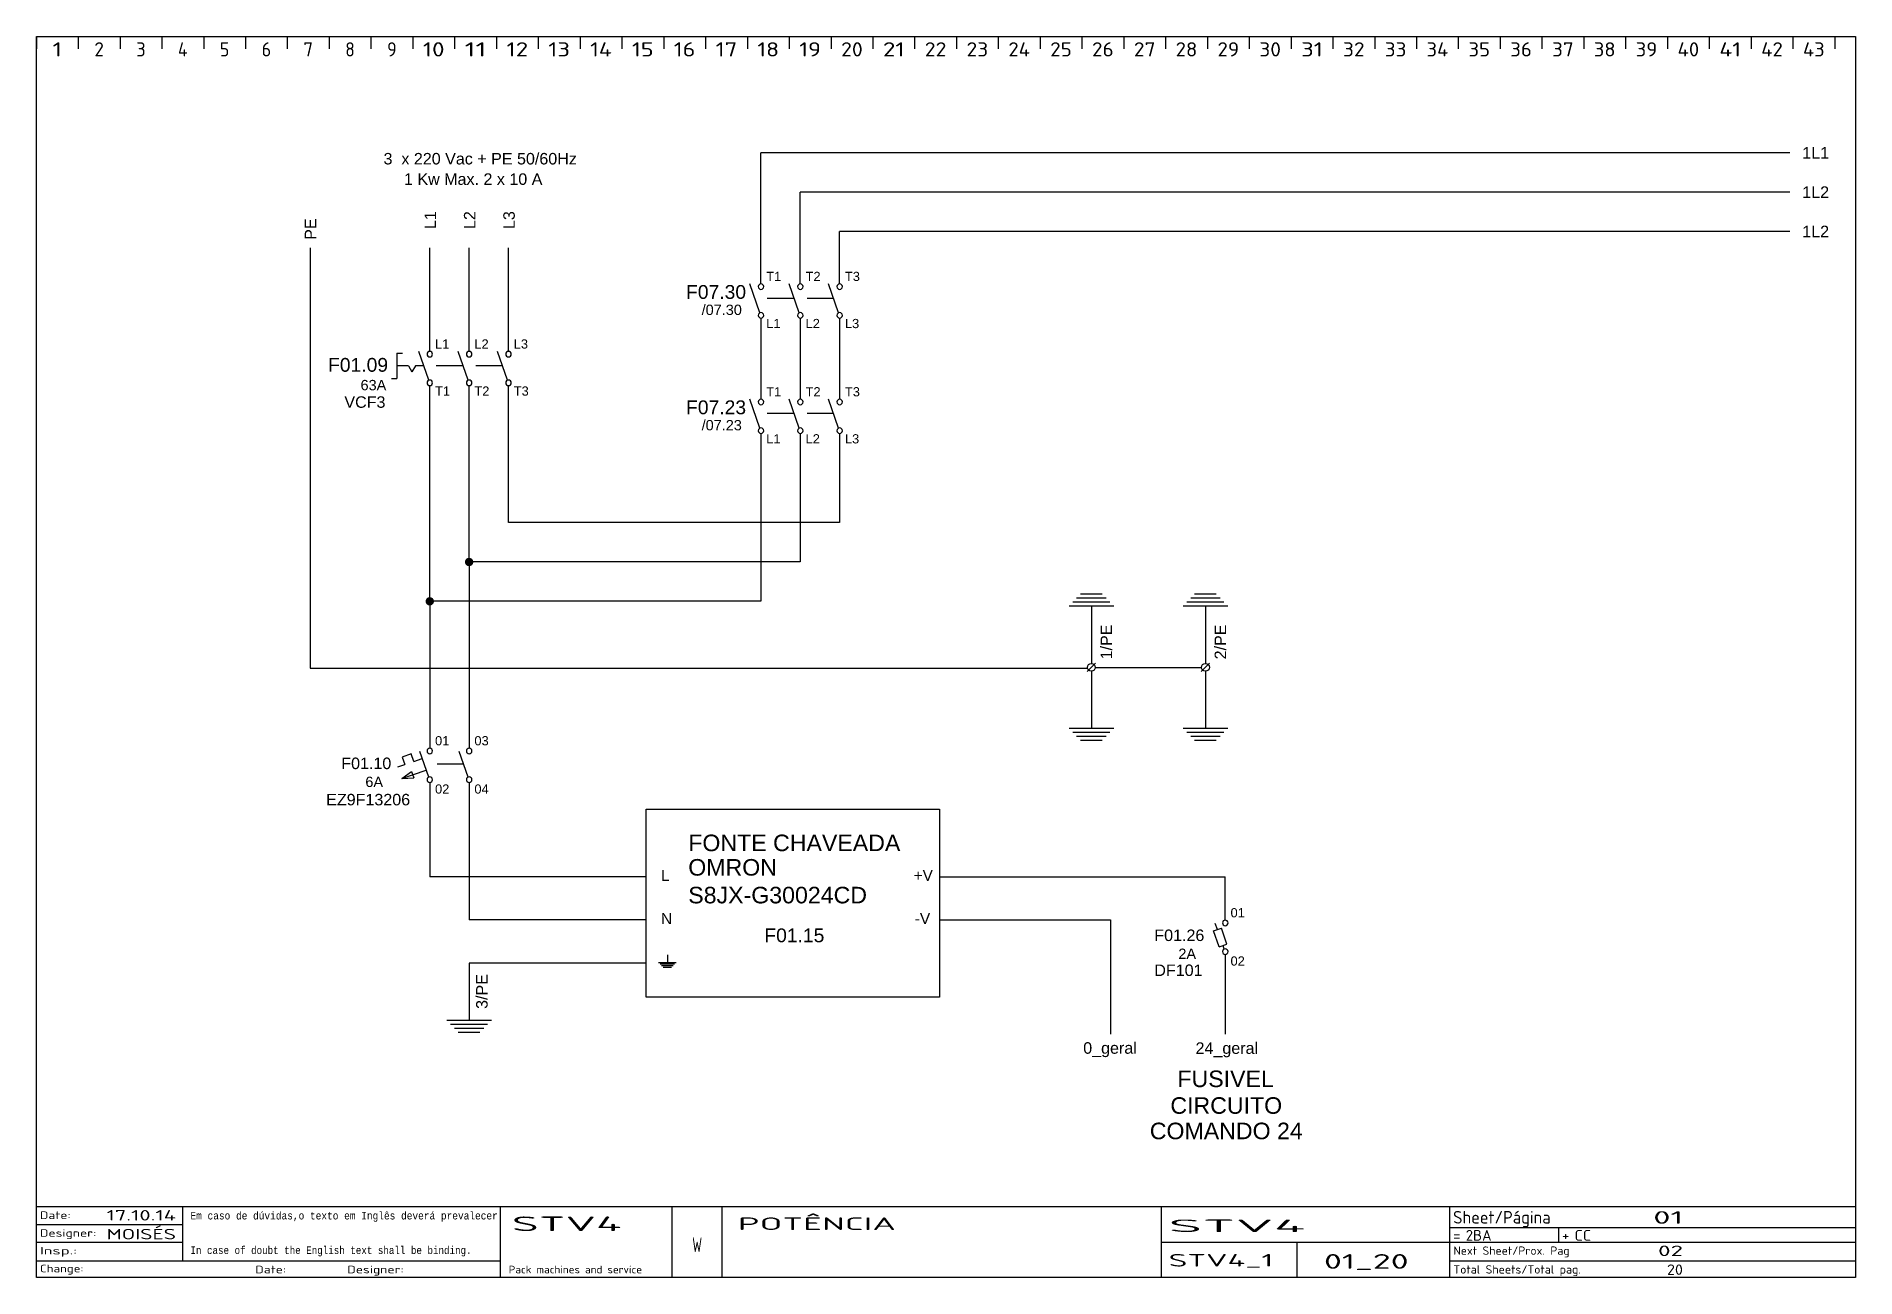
# Model space of a CAD drawing. Header units: millimetres. Extents: x 750 to 2990, y -243 to 998.
# Drawn here: x 753.6 to 1188.6, y 701.1 to 998.1 of the extents above; entities that cross this region are included whole.
import ezdxf
from ezdxf.enums import TextEntityAlignment as Align

# ---------------------------------------------------------------- set-up
doc = ezdxf.new("R2010")
doc.units = ezdxf.units.MM
doc.linetypes.add('DASHED2', pattern=[9.525, 6.35, -3.175])
doc.linetypes.add('SOLID', pattern=[0])
for name, color, linetype in [('1', 3, 'Continuous'), ('3', 1, 'Continuous'), ('4', 6, 'DASHED2'), ('6', 7, 'Continuous')]:
    doc.layers.add(name, color=color, linetype=linetype)
doc.styles.add('MOJÚLU', font='arial.ttf')
doc.styles.add('MONOTXT', font='monotxt')
doc.styles.get("Standard").update_dxf_attribs({"font": 'ISOCP.SHX'})

msp = doc.modelspace()

# ---------------------------------------------------------------- texts
at = {"layer": '6', "style": 'MOJÚLU'}
for s, height, p in [('3  x 220 Vac + PE 50/60Hz', 2.75, (836.57, 967.48)), ('1L1', 2.75, (1175.81, 968.89)), ('1 Kw Max. 2 x 10 A', 2.75, (841.47, 962.6)), ('1L2', 2.75, (1175.81, 959.48)), ('1L2', 2.75, (1175.81, 950.07)), ('T1', 2.2, (928.08, 939.59)), ('T2', 2.2, (937.49, 939.59)), ('T3', 2.2, (946.9, 939.59)), ('F07.30', 3.3, (908.91, 935.32)), ('/07.30', 2.475, (912.64, 931.46)), ('L1', 2.2, (928.08, 928.32)), ('L2', 2.2, (937.49, 928.32)), ('L3', 2.2, (946.9, 928.32)), ('L1', 2.2, (848.89, 923.43)), ('L2', 2.2, (858.3, 923.43)), ('L3', 2.2, (867.71, 923.43)), ('F01.09', 3.3, (823.31, 917.88)), ('63A', 2.475, (831.08, 913.45)), ('T1', 2.2, (848.89, 912.17)), ('T2', 2.2, (858.3, 912.17)), ('T3', 2.2, (867.71, 912.17)), ('T1', 2.2, (928.08, 911.99)), ('T2', 2.2, (937.49, 911.99)), ('T3', 2.2, (946.9, 911.99)), ('VCF3', 2.75, (827.21, 909.25)), ('F07.23', 3.3, (908.91, 907.72)), ('/07.23', 2.475, (912.64, 903.86)), ('L1', 2.2, (928.08, 900.73)), ('L2', 2.2, (937.49, 900.73)), ('L3', 2.2, (946.9, 900.73)), ('01', 2.2, (848.89, 828.49)), ('03', 2.2, (858.3, 828.49)), ('F01.10', 2.75, (826.47, 822.81)), ('6A', 2.475, (832.23, 818.52)), ('02', 2.2, (848.89, 816.94)), ('04', 2.2, (858.3, 816.94)), ('EZ9F13206', 2.75, (822.86, 814.13)), ('FONTE CHAVEADA', 3.96, (909.44, 803.17)), ('OMRON', 3.96, (909.44, 797.32)), ('L', 2.64, (902.91, 796.05)), ('+V', 2.64, (963.32, 796.05)), ('S8JX-G30024CD', 3.96, (909.44, 790.68)), ('N', 2.64, (902.91, 785.72)), ('-V', 2.64, (963.6, 785.72)), ('01', 2.2, (1039.1, 787.34)), ('F01.15', 3.3, (927.63, 781.38)), ('F01.26', 2.75, (1020.88, 781.67)), ('2A', 2.475, (1026.63, 777.38)), ('DF101', 2.75, (1020.88, 773.3)), ('02', 2.2, (1039.1, 775.79)), ('0_geral', 2.75, (1003.88, 754.7)), ('24_geral', 2.75, (1030.74, 754.67))]:
    msp.add_text(s, height=height, dxfattribs=at).set_placement(p)
for s, p in [('PE', (820.49, 949.45)), ('L1', (849.14, 952.03)), ('L2', (858.55, 952.03)), ('L3', (867.96, 952.03)), ('1/PE', (1010.78, 849.07)), ('2/PE', (1038.05, 849.07)), ('3/PE', (861.46, 765.43))]:
    msp.add_text(s, height=2.75, rotation=90, dxfattribs=at).set_placement(p)
for s, p in [('FUSIVEL', (1037.93, 746.72)), ('CIRCUITO', (1038.08, 740.33)), ('COMANDO 24', (1038.08, 734.25))]:
    msp.add_text(s, height=3.96, dxfattribs=at).set_placement(p, align=Align.CENTER)

# ---------------------------------------------------------------- blocks, each defined once
blk = doc.blocks.new('a4 legenda')
at = {"color": 1, "linetype": 'SOLID'}
for p, q in [((-435, 0), (-435, 297)), ((-435, 297), (-435, 294.03)), ((-435, 297), (0, 297)), ((-425, 297), (-425, 294.03)), ((-415, 297), (-415, 294.03)), ((-405, 297), (-405, 294.03)), ((-395, 297), (-395, 294.03)), ((-385, 297), (-385, 294.03)), ((-375, 297), (-375, 294.03)), ((-365, 297), (-365, 294.03)), ((-355, 297), (-355, 294.03)), ((-345, 297), (-345, 294.03)), ((-335, 297), (-335, 294.03)), ((-325, 297), (-325, 294.03)), ((-315, 297), (-315, 294.03)), ((-305, 297), (-305, 294.03)), ((-295, 297), (-295, 294.03)), ((-285, 297), (-285, 294.03)), ((-275, 297), (-275, 294.03)), ((-265, 297), (-265, 294.03)), ((-255, 297), (-255, 294.03)), ((-245, 297), (-245, 294.03)), ((-235, 297), (-235, 294.03)), ((-225, 297), (-225, 294.03)), ((-215, 297), (-215, 294.03)), ((-205, 297), (-205, 294.03)), ((-195, 297), (-195, 294.03)), ((-185, 297), (-185, 294.03)), ((-175, 297), (-175, 294.03)), ((-165, 297), (-165, 294.03)), ((-155, 297), (-155, 294.03)), ((-145, 297), (-145, 294.03)), ((-135, 297), (-135, 294.03)), ((-125, 297), (-125, 294.03)), ((-115, 297), (-115, 294.03)), ((-105, 297), (-105, 294.03)), ((-95, 297), (-95, 294.03)), ((-85, 297), (-85, 294.03)), ((-75, 297), (-75, 294.03)), ((-65, 297), (-65, 294.03)), ((-55, 297), (-55, 294.03)), ((-45, 297), (-45, 294.03)), ((-35, 297), (-35, 294.03)), ((-25, 297), (-25, 294.03)), ((-15, 297), (-15, 294.03)), ((-5, 297), (-5, 294.03)), ((0, 297), (0, 0)), ((-435, 17), (0, 17)), ((-400, 4), (-400, 17)), ((-324, 0), (-324, 17)), ((-283, 0), (-283, 17)), ((-271, 0), (-271, 17)), ((-166, 0), (-166, 17)), ((-97, 0), (-97, 17)), ((-435, 12.75), (-400, 12.75)), ((-97, 12), (0, 12)), ((-71, 8.5), (-71, 12)), ((-435, 8.5), (-400, 8.5)), ((-165.8, 8.5), (0, 8.5)), ((-133.5, 0), (-133.5, 8.5)), ((-435, 4), (-324, 4)), ((0, 0), (-435, 0)), ((-97, 4), (0, 4))]:
    blk.add_line(p, q, dxfattribs=at)
for s, width, p, p2 in [('1', 1.933331, (-431.1484, 292.19), (-428.8516, 292.19)), ('2', 1.109181, (-421.1484, 292.19), (-418.8516, 292.19)), ('3', 1.144135, (-411.1484, 292.19), (-408.8516, 292.19)), ('4', 1.041024, (-401.1484, 292.19), (-398.8516, 292.19)), ('5', 1.144135, (-391.1484, 292.19), (-388.8516, 292.19)), ('6', 1.128517, (-381.1484, 292.19), (-378.8516, 292.19)), ('7', 1.230301, (-371.1484, 292.19), (-368.8516, 292.19)), ('8', 1.230301, (-361.1484, 292.19), (-358.8516, 292.19)), ('9', 1.088599, (-351.1484, 292.19), (-348.8516, 292.19)), ('10', 1.454463, (-342.5938, 292.19), (-337.4062, 292.19)), ('11', 1.798176, (-332.594, 292.19), (-327.406, 292.19)), ('12', 1.376908, (-322.594, 292.19), (-317.406, 292.19)), ('13', 1.400421, (-312.594, 292.19), (-307.406, 292.19)), ('14', 1.329086, (-302.594, 292.19), (-297.406, 292.19)), ('15', 1.400421, (-292.594, 292.19), (-287.406, 292.19)), ('16', 1.389997, (-282.594, 292.19), (-277.406, 292.19)), ('17', 1.455666, (-272.594, 292.19), (-267.406, 292.19)), ('18', 1.455666, (-262.594, 292.19), (-257.406, 292.19)), ('19', 1.362748, (-252.594, 292.19), (-247.406, 292.19)), ('20', 1.22199, (-242.594, 292.19), (-237.406, 292.19)), ('21', 1.455666, (-232.594, 292.19), (-227.406, 292.19)), ('22', 1.166703, (-222.594, 292.19), (-217.406, 292.19)), ('23', 1.18354, (-212.594, 292.19), (-207.406, 292.19)), ('24', 1.132185, (-202.594, 292.19), (-197.406, 292.19)), ('25', 1.18354, (-192.594, 292.19), (-187.406, 292.19)), ('26', 1.176086, (-182.594, 292.19), (-177.406, 292.19)), ('27', 1.222759, (-172.594, 292.19), (-167.406, 292.19)), ('28', 1.222759, (-162.594, 292.19), (-157.406, 292.19)), ('29', 1.15652, (-152.594, 292.19), (-147.406, 292.19)), ('30', 1.22199, (-142.594, 292.19), (-137.406, 292.19)), ('31', 1.455666, (-132.594, 292.19), (-127.406, 292.19)), ('32', 1.166703, (-122.594, 292.19), (-117.406, 292.19)), ('33', 1.18354, (-112.594, 292.19), (-107.406, 292.19)), ('34', 1.132185, (-102.594, 292.19), (-97.406, 292.19)), ('35', 1.18354, (-92.594, 292.19), (-87.406, 292.19)), ('36', 1.176086, (-82.594, 292.19), (-77.406, 292.19)), ('37', 1.222759, (-72.594, 292.19), (-67.406, 292.19)), ('38', 1.222759, (-62.594, 292.19), (-57.406, 292.19)), ('39', 1.15652, (-52.594, 292.19), (-47.406, 292.19)), ('40', 1.131525, (-42.594, 292.19), (-37.406, 292.19)), ('41', 1.329086, (-32.594, 292.19), (-27.406, 292.19)), ('42', 1.083961, (-22.594, 292.19), (-17.406, 292.19)), ('43', 1.098481, (-12.594, 292.19), (-7.406, 292.19))]:
    blk.add_text(s, height=3.39429, dxfattribs=dict(at, width=width)).set_placement(p, p2, align=Align.FIT)
for tag, height, width, p, p2 in [('(142) ', 1.8, 1.384181, (-434.15225, 14.04), (-426.80225, 14.04)), ('(135) Drawn Date', 2.5, 1.427604, (-418.2115, 13.6667), (-401.6156, 13.6667)), ('(133) Page Descr. 1', 3, 1.16129, (-267.254, 11.4), (-229.454, 11.4)), ('(117) Project ', 3, 1.11732, (-164.254, 10.9), (-131.564, 10.9)), ('(127) ', 3, 0.973466, (-96.247, 12.9416), (-72.924, 12.9416)), ('(130) Current Project Page', 3, 1.220513, (-48.386, 12.9), (-41.246, 12.9)), ('(141) ', 1.8, 1.399341, (-434.15225, 9.78), (-420.6703, 9.78)), ('(134) Drawn by', 2.5, 1.52606, (-418.2115, 9.16667), (-401.6156, 9.16667)), ('(132) Project Descr. 4', 3.5, 0.71218, (-278.184, 6.13333), (-275.816, 6.13333)), ('(126) Page Descr. 2', 2.5, 1.274498, (-267.211, 7.16667), (-235.711, 7.16667)), ('(121) ', 2.6, 1.23007, (-96.22, 8.81333), (-94.461, 8.81333)), ('(120) Installation Name', 2.6, 1.057778, (-93.22, 8.81333), (-87.032, 8.81333)), ('(123) ', 2.6, 1.23007, (-70.22, 8.81333), (-68.461, 8.81333)), ('(122) Location Name', 2.6, 1.222769, (-67.22, 8.81333), (-63.246, 8.81333)), ('(140) ', 1.8, 1.730061, (-434.15225, 5.54), (-425.26925, 5.54)), ('(116) Project Description', 3, 1.134799, (-164.254, 2.65), (-139.229, 2.65)), ('(118) Drawing Number', 3.5, 1.218286, (-127.127, 2.13333), (-106.873, 2.13333)), ('(128) ', 2, 1.069362, (-96.165, 5.46104), (-68.391, 5.46104)), ('(131) Current Project Page', 2.5, 1.220513, (-47.239, 5.16667), (-41.289, 5.16667)), ('(139) ', 1.8, 1.330262, (-434.15225, 1.28), (-423.7363, 1.28)), ('(136) ', 1.8, 1.384162, (-382.6522, 1.04), (-375.3023, 1.04)), ('(137) ', 1.8, 1.399336, (-360.6522, 1.04), (-347.1703, 1.04)), ('(138) ', 1.8, 1.477527, (-322.052, 1.04), (-290.174, 1.04)), ('(119) ', 2, 1.061557, (-96.165, 0.96104), (-65.693, 0.96104)), ('(129) Number of pages in installation', 2.5, 1.16636, (-45.109, 0.66667), (-41.289, 0.66667))]:
    blk.add_attdef(tag, text='', height=height, dxfattribs=dict(at, width=width)).set_placement(p, p2, align=Align.FIT)
at = {"color": 1, "linetype": 'SOLID', "style": 'MONOTXT'}
for tag, width, p, p2 in [('(114) ', 0.760706, (-398.1522, 13.92), (-324.668, 13.92)), ('(115) ', 0.74678, (-398.1522, 5.65), (-330.942, 5.65))]:
    blk.add_attdef(tag, text='', height=1.8, dxfattribs=dict(at, width=width)).set_placement(p, p2, align=Align.FIT)
at = {"color": 2, "linetype": 'SOLID'}
for tag, width, p, p2 in [('(124) ', 1.179528, (-321.296, 11.1333), (-295.081, 11.1333)), ('(125) ', 1.189122, (-321.296, 5.18333), (-304.024, 5.18333))]:
    blk.add_attdef(tag, text='', height=3.5, dxfattribs=dict(at, width=width)).set_placement(p, p2, align=Align.FIT)

# ---------------------------------------------------------------- linework, layer by layer
for p, q in [((1037.84, 786.66), (1037.84, 797.04)), ((1010.37, 786.71), (1010.37, 759.36)), ((1037.84, 778.47), (1037.84, 759.36))]:
    msp.add_line(p, q)
at = {"layer": '1'}
for p, q in [((926.58, 931.98), (924.18, 938.9)), ((935.99, 931.98), (933.59, 938.9)), ((945.4, 931.98), (943, 938.9)), ((839.79, 922.32), (841.1, 922.32)), ((839.79, 922.32), (839.79, 916.25)), ((847.39, 915.83), (844.99, 922.75)), ((856.79, 915.83), (854.4, 922.75)), ((866.2, 915.83), (863.81, 922.75)), ((842.56, 919.29), (843.38, 917.85)), ((844.19, 919.29), (843.38, 917.85)), ((838.47, 916.25), (839.79, 916.25)), ((926.58, 904.39), (924.18, 911.31)), ((935.99, 904.39), (933.59, 911.31)), ((945.4, 904.39), (943, 911.31)), ((847.39, 820.88), (845.25, 827.05)), ((856.79, 820.88), (854.66, 827.05)), ((1035.02, 784.12), (1036.91, 784.77)), ((1036.36, 780.25), (1035.02, 784.12)), ((1035.97, 784.44), (1035.46, 785.9)), ((1035.97, 784.44), (1035.46, 785.9)), ((1038.25, 780.91), (1036.91, 784.77)), ((1036.36, 780.25), (1038.25, 780.91)), ((1037.6, 779.74), (1037.31, 780.58)), ((1037.6, 779.74), (1037.31, 780.58))]:
    msp.add_line(p, q, dxfattribs=at)
at = {"layer": '3'}
for p, q in [((1006.82, 848.15), (1004.83, 846.16)), ((1034.09, 848.15), (1032.1, 846.16))]:
    msp.add_line(p, q, dxfattribs=at)
for centre in [(1005.83, 847.15), (1033.1, 847.15)]:
    msp.add_circle(centre, 0.937, dxfattribs=at)
at = {"layer": '4'}
for p, q in [((944.2, 935.44), (925.38, 935.44)), ((842.56, 919.29), (839.79, 919.29)), ((865, 919.29), (844.19, 919.29)), ((944.2, 907.85), (925.38, 907.85)), ((855.73, 823.96), (846.32, 823.96))]:
    msp.add_line(p, q, dxfattribs=at)
at = {"layer": '6'}
for p, q in [((1172.82, 970.22), (926.82, 970.22)), ((926.82, 938.9), (926.82, 970.22)), ((1172.82, 960.81), (936.23, 960.81)), ((936.23, 938.9), (936.23, 960.81)), ((1172.82, 951.41), (945.64, 951.41)), ((945.64, 938.9), (945.64, 951.41)), ((847.63, 922.75), (847.63, 947.54)), ((857.04, 922.75), (857.04, 947.54)), ((866.45, 922.75), (866.45, 947.54)), ((926.82, 930.71), (926.82, 911.31)), ((936.23, 930.71), (936.23, 911.31)), ((945.64, 930.71), (945.64, 911.31)), ((847.63, 862.95), (847.63, 914.56)), ((857.04, 872.36), (857.04, 914.56)), ((866.45, 881.77), (866.45, 914.56)), ((926.82, 903.12), (926.82, 862.95)), ((936.23, 903.12), (936.23, 872.36)), ((945.64, 903.12), (945.64, 881.77)), ((945.64, 881.77), (866.45, 881.77)), ((857.04, 872.36), (857.04, 827.8)), ((936.23, 872.36), (857.04, 872.36)), ((847.63, 862.95), (847.63, 827.8)), ((926.82, 862.95), (847.63, 862.95)), ((847.63, 819.61), (847.63, 797.04)), ((857.04, 819.61), (857.04, 786.71)), ((899.41, 797.04), (847.63, 797.04)), ((862.52, 797.04), (857.05, 797.04)), ((969.55, 797.04), (1037.84, 797.04)), ((899.41, 786.71), (857.04, 786.71)), ((969.55, 786.71), (1010.37, 786.71)), ((899.41, 776.39), (857.04, 776.39))]:
    msp.add_line(p, q, dxfattribs=at)
at = {"layer": '6', "color": 0}
for p, q in [((819.02, 947.54), (819.02, 846.98)), ((1011.16, 861.8), (1000.49, 861.8)), ((1010.25, 862.75), (1001.4, 862.75)), ((1009.34, 863.71), (1002.31, 863.71)), ((1008.43, 864.66), (1003.22, 864.66)), ((1005.83, 861.8), (1005.83, 848.09)), ((1038.43, 861.8), (1027.76, 861.8)), ((1037.52, 862.75), (1028.67, 862.75)), ((1036.61, 863.71), (1029.58, 863.71)), ((1035.7, 864.66), (1030.49, 864.66)), ((1033.1, 861.8), (1033.1, 848.09)), ((819.02, 846.98), (1004.9, 846.98)), ((1005.83, 846.22), (1005.83, 832.51)), ((1006.76, 847.15), (1032.16, 847.15)), ((1033.1, 846.22), (1033.1, 832.51)), ((1011.16, 832.51), (1000.49, 832.51)), ((1010.25, 831.55), (1001.4, 831.55)), ((1038.43, 832.51), (1027.76, 832.51)), ((1037.52, 831.55), (1028.67, 831.55)), ((1009.34, 830.6), (1002.31, 830.6)), ((1008.43, 829.65), (1003.22, 829.65)), ((1036.61, 830.6), (1029.58, 830.6)), ((1035.7, 829.65), (1030.49, 829.65)), ((840.91, 820.55), (843.29, 822.25)), ((843.29, 822.25), (843.83, 820.68)), ((840.91, 820.55), (843.83, 820.68)), ((857.04, 776.39), (857.04, 762.68)), ((906.52, 776.48), (902.36, 776.48)), ((906.16, 776.11), (902.71, 776.11)), ((905.81, 775.73), (903.07, 775.73)), ((905.45, 775.36), (903.42, 775.36)), ((904.44, 778.35), (904.44, 776.48)), ((862.37, 762.68), (851.7, 762.68)), ((861.46, 761.72), (852.61, 761.72)), ((860.55, 760.77), (853.52, 760.77)), ((859.64, 759.82), (854.43, 759.82))]:
    msp.add_line(p, q, dxfattribs=at)
at = {"layer": '6', "extrusion": (-4.00644e-17, 1.15721e-16, -1)}
msp.add_line((839.96, 823.31), (841.65, 823.9), dxfattribs=at)
at = {"layer": '6', "extrusion": (4.00644e-17, -1.15721e-16, -1)}
for p, q in [((840.91, 820.55), (846.8, 822.58)), ((843.85, 824.66), (845.84, 825.35))]:
    msp.add_line(p, q, dxfattribs=at)
at = {"layer": '6', "color": 0, "extrusion": (-4.00644e-17, 1.15721e-16, -1)}
for p, q in [((843.22, 826.46), (841.02, 825.7)), ((841.02, 825.7), (841.65, 823.9)), ((843.85, 824.66), (843.22, 826.46))]:
    msp.add_line(p, q, dxfattribs=at)
at = {"layer": '6'}
for points, const_width in [([(856.54, 872.36, 1), (857.54, 872.36, 1)], 1), ([(857.04, 872.36, 1), (857.54, 872.36, 1)], 0.5), ([(847.13, 862.95, 1), (848.13, 862.95, 1)], 1), ([(847.63, 862.95, 1), (848.13, 862.95, 1)], 0.5)]:
    msp.add_lwpolyline(points, format="xyb", close=True, dxfattribs=dict(at, const_width=const_width))
at = {"layer": '6', "color": 0}
msp.add_lwpolyline([(969.55, 813.23), (969.55, 768.27), (899.41, 768.27), (899.41, 813.23)], close=True, dxfattribs=at)
at = {"layer": '6'}
for centre, start, end in [((926.82, 938.24), 90.0001, 180), ((926.82, 938.24), 180, 269.9999), ((926.82, 938.24), 0, 89.9999), ((926.82, 938.24), 270.0001, 0), ((936.23, 938.24), 90.0001, 180), ((936.23, 938.24), 180, 269.9999), ((936.23, 938.24), 0, 89.9999), ((936.23, 938.24), 270.0001, 0), ((945.64, 938.24), 90.0001, 180), ((945.64, 938.24), 180, 269.9999), ((945.64, 938.24), 0, 89.9999), ((945.64, 938.24), 270.0001, 0), ((926.82, 931.37), 90.0001, 180), ((926.82, 931.37), 180, 269.9999), ((926.82, 931.37), 0, 89.9999), ((926.82, 931.37), 270.0001, 0), ((936.23, 931.37), 90.0001, 180), ((936.23, 931.37), 180, 269.9999), ((936.23, 931.37), 0, 89.9999), ((936.23, 931.37), 270.0001, 0), ((945.64, 931.37), 90.0001, 180), ((945.64, 931.37), 180, 269.9999), ((945.64, 931.37), 0, 89.9999), ((945.64, 931.37), 270.0001, 0), ((847.63, 922.09), 90.0001, 180), ((847.63, 922.09), 0, 89.9999), ((857.04, 922.09), 90.0001, 180), ((857.04, 922.09), 0, 89.9999), ((866.45, 922.09), 90.0001, 180), ((866.45, 922.09), 0, 89.9999), ((847.63, 922.09), 180, 269.9999), ((847.63, 922.09), 270.0001, 0), ((857.04, 922.09), 180, 269.9999), ((857.04, 922.09), 270.0001, 0), ((866.45, 922.09), 180, 269.9999), ((866.45, 922.09), 270.0001, 0), ((847.63, 915.22), 90.0001, 180), ((847.63, 915.22), 180, 269.9999), ((847.63, 915.22), 0, 89.9999), ((847.63, 915.22), 270.0001, 0), ((857.04, 915.22), 90.0001, 180), ((857.04, 915.22), 180, 269.9999), ((857.04, 915.22), 0, 89.9999), ((857.04, 915.22), 270.0001, 0), ((866.45, 915.22), 90.0001, 180), ((866.45, 915.22), 180, 269.9999), ((866.45, 915.22), 0, 89.9999), ((866.45, 915.22), 270.0001, 0), ((926.82, 910.65), 90, 89.9999), ((936.23, 910.65), 90, 89.9999), ((945.64, 910.65), 90, 89.9999), ((926.82, 903.78), 90, 89.9999), ((936.23, 903.78), 90, 89.9999), ((945.64, 903.78), 90, 89.9999), ((847.63, 827.14), 90.0001, 180), ((847.63, 827.14), 180, 269.9999), ((847.63, 827.14), 0, 89.9999), ((847.63, 827.14), 270.0001, 0), ((857.04, 827.14), 90.0001, 180), ((857.04, 827.14), 180, 269.9999), ((857.04, 827.14), 0, 89.9999), ((857.04, 827.14), 270.0001, 0), ((847.63, 820.27), 90.0001, 180), ((847.63, 820.27), 180, 269.9999), ((847.63, 820.27), 0, 89.9999), ((847.63, 820.27), 270.0001, 0), ((857.04, 820.27), 90.0001, 180), ((857.04, 820.27), 180, 269.9999), ((857.04, 820.27), 0, 89.9999), ((857.04, 820.27), 270.0001, 0), ((1037.84, 786), 90.0001, 180), ((1037.84, 786), 180, 269.9999), ((1037.84, 786), 0, 89.9999), ((1037.84, 786), 270.0001, 0), ((1037.84, 779.13), 90.0001, 180), ((1037.84, 779.13), 180, 269.9999), ((1037.84, 779.13), 0, 89.9999), ((1037.84, 779.13), 270.0001, 0)]:
    msp.add_arc(centre, 0.66, start, end, dxfattribs=at)
at = {"layer": '6', "color": 0}
msp.add_solid([(840.91, 820.55), (843.29, 822.25), (843.83, 820.68), (840.91, 820.55)], dxfattribs=at)

# ---------------------------------------------------------------- block references
ref = msp.add_blockref('a4 legenda', (1188.57, 701.13))
ref.add_attrib('(142) ', 'Date:', dxfattribs={"color": 1, "linetype": 'SOLID', "height": 1.8, "width": 1.384181}).set_placement((754.41, 715.17), (761.76, 715.17), align=Align.FIT)
ref.add_attrib('(141) ', 'Designer:', dxfattribs={"color": 1, "linetype": 'SOLID', "height": 1.8, "width": 1.399341}).set_placement((754.41, 710.91), (767.9, 710.91), align=Align.FIT)
ref.add_attrib('(140) ', 'Insp.:', dxfattribs={"color": 1, "linetype": 'SOLID', "height": 1.8, "width": 1.730061}).set_placement((754.41, 706.67), (763.3, 706.67), align=Align.FIT)
ref.add_attrib('(139) ', 'Change:', dxfattribs={"color": 1, "linetype": 'SOLID', "height": 1.8, "width": 1.330262}).set_placement((754.41, 702.41), (764.83, 702.41), align=Align.FIT)
ref.add_attrib('(138) ', 'Pack machines and service', dxfattribs={"color": 1, "linetype": 'SOLID', "height": 1.8, "width": 1.138541}).set_placement((866.51, 702.17), (898.39, 702.17), align=Align.FIT)
ref.add_attrib('(137) ', 'Designer:', dxfattribs={"color": 1, "linetype": 'SOLID', "height": 1.8, "width": 1.399336}).set_placement((827.91, 702.17), (841.4, 702.17), align=Align.FIT)
ref.add_attrib('(136) ', 'Date:', dxfattribs={"color": 1, "linetype": 'SOLID', "height": 1.8, "width": 1.384162}).set_placement((805.91, 702.17), (813.26, 702.17), align=Align.FIT)
ref.add_attrib('(135) Drawn Date', '17.10.14', dxfattribs={"color": 1, "linetype": 'SOLID', "height": 2.5, "width": 1.599605}).set_placement((770.35, 714.79), (786.95, 714.79), align=Align.FIT)
ref.add_attrib('(134) Drawn by', 'MOISÉS', dxfattribs={"color": 1, "linetype": 'SOLID', "height": 2.5, "width": 1.584483}).set_placement((770.35, 710.29), (786.95, 710.29), align=Align.FIT)
ref.add_attrib('(133) Page Descr. 1', 'POTÊNCIA', dxfattribs={"color": 1, "linetype": 'SOLID', "height": 3, "width": 2.230088}).set_placement((921.31, 712.53), (959.11, 712.53), align=Align.FIT)
ref.add_attrib('(132) Project Descr. 4', 'W', dxfattribs={"color": 1, "linetype": 'SOLID', "height": 3.5, "width": 0.71218}).set_placement((910.38, 707.26), (912.75, 707.26), align=Align.FIT)
ref.add_attrib('(131) Current Project Page', '02', dxfattribs={"color": 1, "linetype": 'SOLID', "height": 2.5, "width": 1.816712}).set_placement((1141.33, 706.29), (1147.28, 706.29), align=Align.FIT)
ref.add_attrib('(130) Current Project Page', '01', dxfattribs={"color": 1, "linetype": 'SOLID', "height": 3, "width": 2.266667}).set_placement((1140.18, 714.03), (1147.32, 714.03), align=Align.FIT)
ref.add_attrib('(129) Number of pages in installation', '20', dxfattribs={"color": 1, "linetype": 'SOLID', "height": 2.5, "width": 1.22163}).set_placement((1143.46, 701.79), (1147.28, 701.79), align=Align.FIT)
ref.add_attrib('(128) ', 'Next Sheet/Prox. Pag', dxfattribs={"color": 1, "linetype": 'SOLID', "height": 2, "width": 1.069362}).set_placement((1092.4, 706.59), (1120.18, 706.59), align=Align.FIT)
ref.add_attrib('(127) ', 'Sheet/Página', dxfattribs={"color": 1, "linetype": 'SOLID', "height": 3, "width": 0.973466}).set_placement((1092.32, 714.07), (1115.64, 714.07), align=Align.FIT)
ref.add_attrib('(124) ', 'STV4', dxfattribs={"color": 2, "linetype": 'SOLID', "height": 3.5, "width": 2.377778}).set_placement((867.27, 712.26), (893.49, 712.26), align=Align.FIT)
ref.add_attrib('(123) ', '+', dxfattribs={"color": 1, "linetype": 'SOLID', "height": 2.6, "width": 1.23007}).set_placement((1118.35, 709.94), (1120.11, 709.94), align=Align.FIT)
ref.add_attrib('(122) Location Name', 'CC', dxfattribs={"color": 1, "linetype": 'SOLID', "height": 2.6, "width": 1.222769}).set_placement((1121.35, 709.94), (1125.32, 709.94), align=Align.FIT)
ref.add_attrib('(121) ', '=', dxfattribs={"color": 1, "linetype": 'SOLID', "height": 2.6, "width": 1.23007}).set_placement((1092.35, 709.94), (1094.11, 709.94), align=Align.FIT)
ref.add_attrib('(120) Installation Name', '2BA', dxfattribs={"color": 1, "linetype": 'SOLID', "height": 2.6, "width": 1.057778}).set_placement((1095.35, 709.94), (1101.53, 709.94), align=Align.FIT)
ref.add_attrib('(119) ', 'Total Sheets/Total pag.', dxfattribs={"color": 1, "linetype": 'SOLID', "height": 2, "width": 1.061557}).set_placement((1092.4, 702.09), (1122.87, 702.09), align=Align.FIT)
ref.add_attrib('(118) Drawing Number', '01_20', dxfattribs={"color": 1, "linetype": 'SOLID', "height": 3.5, "width": 1.629739}).set_placement((1061.44, 703.26), (1081.69, 703.26), align=Align.FIT)
ref.add_attrib('(117) Project ', 'STV4', dxfattribs={"color": 1, "linetype": 'SOLID', "height": 3, "width": 3.459259}).set_placement((1024.31, 712.03), (1057, 712.03), align=Align.FIT)
ref.add_attrib('(116) Project Description', 'STV4_1', dxfattribs={"color": 1, "linetype": 'SOLID', "height": 3, "width": 1.75614}).set_placement((1024.31, 703.78), (1049.34, 703.78), align=Align.FIT)
ref.add_attrib('(115) ', 'In case of doubt the English text shall be binding.', dxfattribs={"color": 1, "linetype": 'SOLID', "height": 1.8, "style": 'MONOTXT', "width": 0.74678}).set_placement((790.41, 706.78), (857.62, 706.78), align=Align.FIT)
ref.add_attrib('(114) ', 'Em caso de dúvidas,o texto em Inglês deverá prevalecer', dxfattribs={"color": 1, "linetype": 'SOLID', "height": 1.8, "style": 'MONOTXT', "width": 0.760706}).set_placement((790.41, 715.05), (863.9, 715.05), align=Align.FIT)

msp.set_redraw_order([(e.dxf.handle, doc.entitydb.next_handle()) for e in msp.query("TEXT MTEXT ATTDEF DIMENSION ARC_DIMENSION")])  # texts and dimensions are drawn at this point

doc.saveas('drawing.dxf')
